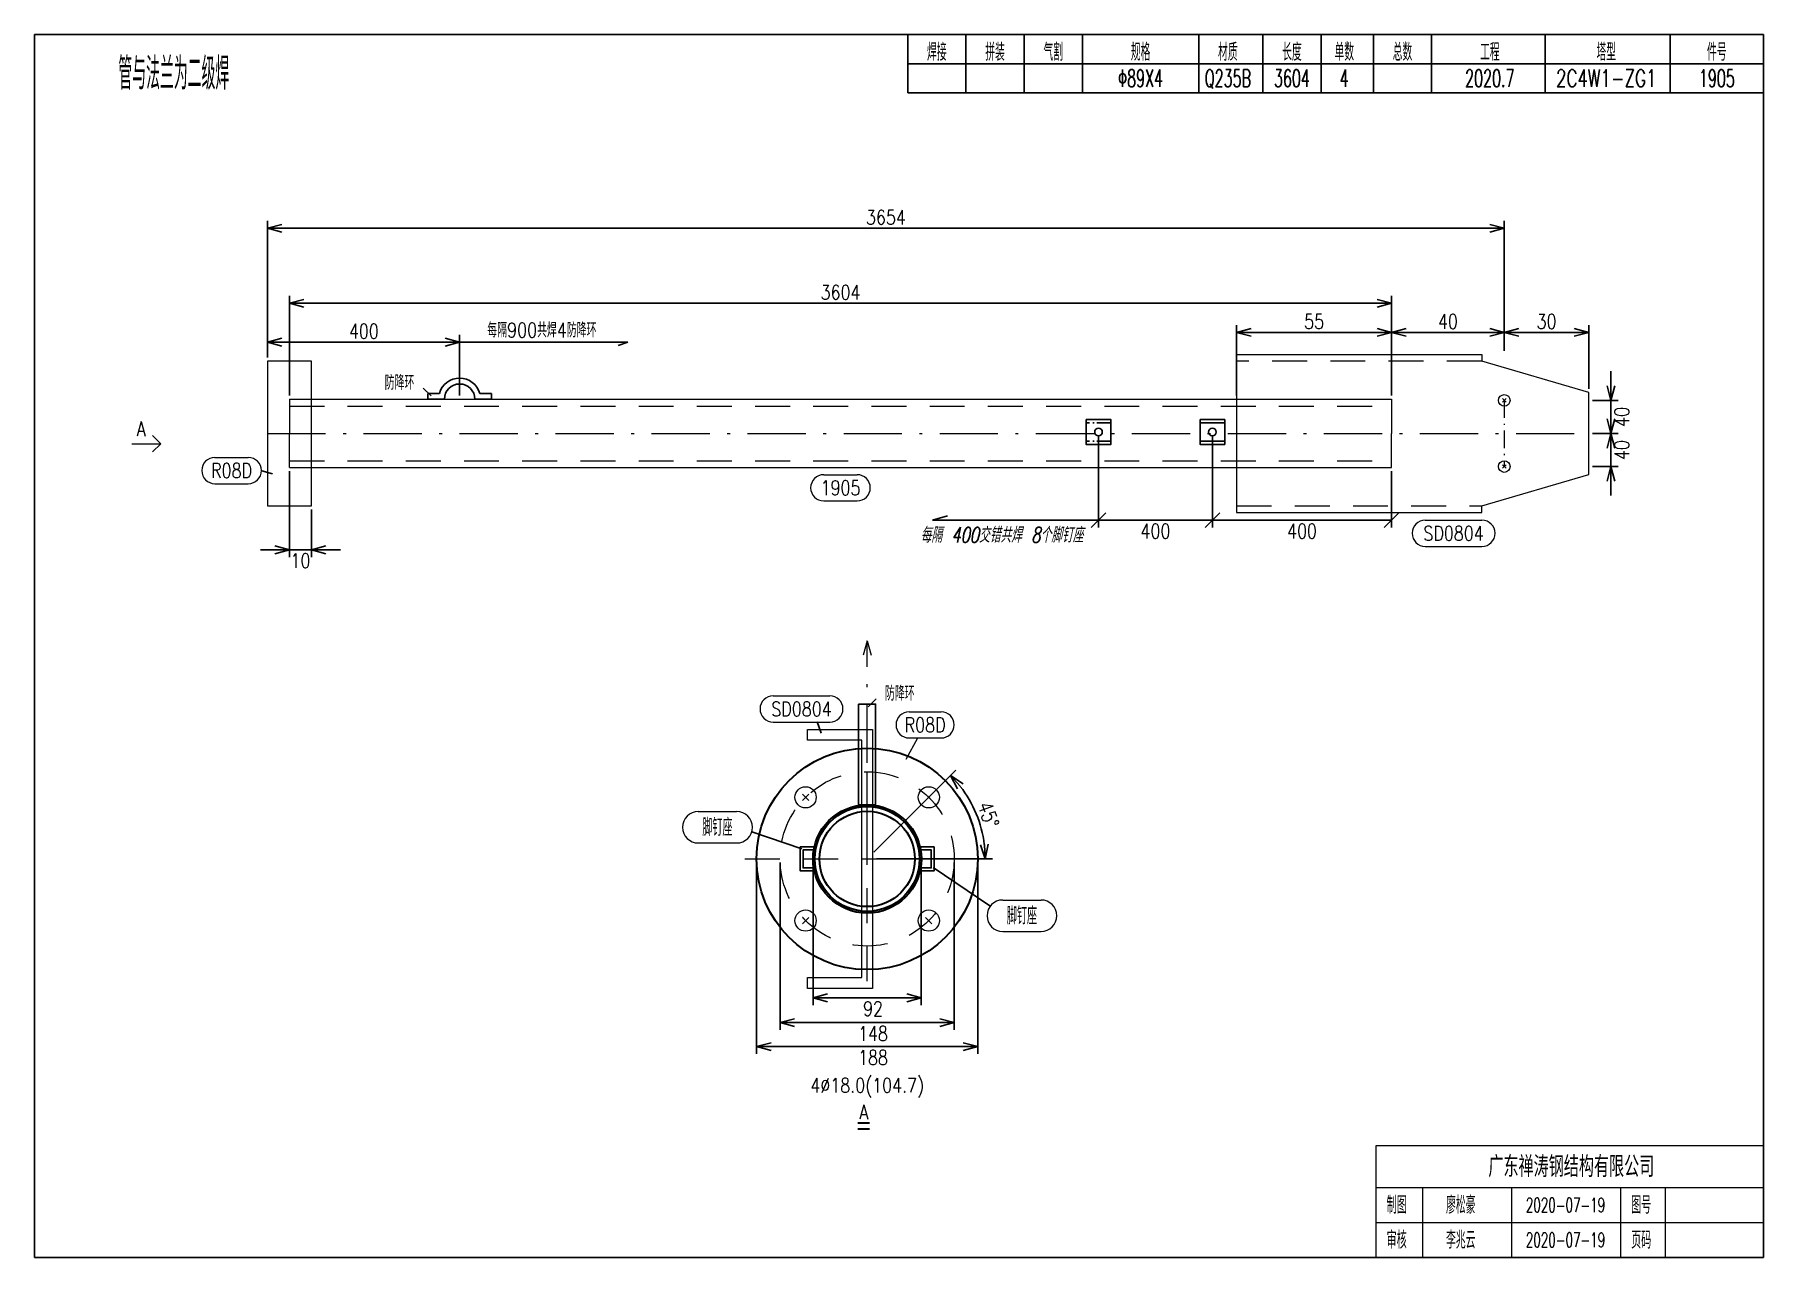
# Model space of a CAD drawing. Extents: x 154981 to 165753, y -86801 to -82885.
# Drawn here: x 158292.1 to 158589.1, y -84356.7 to -84146.7 of the extents above; entities that cross this region are included whole.
import ezdxf
from ezdxf.enums import TextEntityAlignment as Align

# ---------------------------------------------------------------- set-up
doc = ezdxf.new("R2010")
doc.units = 0
doc.header["$MEASUREMENT"] = 0
for name, pattern in [('ACAD_ISO10W100', [18, 12, -3, 0, -3]), ('一点画线', [5.2, 3, -1, 0.2, -1]), ('长一点画线', [16.5, 10, -3, 0.5, -3]), ('长虚线', [10, 6, -4])]:
    doc.linetypes.add(name, pattern=pattern)
doc.layers.get('0').update_dxf_attribs({"linetype": 'CONTINUOUS', "lineweight": 25})
doc.layers.get('Defpoints').update_dxf_attribs({"linetype": 'CONTINUOUS'})
doc.layers.add('12', color=7, linetype='CONTINUOUS')
doc.layers.add('4', color=7, linetype='CONTINUOUS', lineweight=25)
doc.layers.add('5', color=7, linetype='CONTINUOUS', lineweight=25)
doc.styles.add('DimFont', font='simplex.shx', dxfattribs={"width": 0.8, "bigfont": 'gbhzfs.shx'})
doc.styles.add('hz', font='txt.shx', dxfattribs={"width": 0.7, "oblique": 12, "bigfont": 'hztxt.shx'})
doc.styles.get("Standard").update_dxf_attribs({"font": 'simplex.shx', "width": 0.7, "height": 3, "bigfont": 'gbhzfs.shx'})
doc.dimstyles.new('DHDxfDimStyleOblique', dxfattribs={"dimtxt": 2.5, "dimasz": 2.5, "dimexe": 1.25, "dimexo": 0.625, "dimtad": 2, "dimtxsty": 'DimFont', "dimblk": 'OBLIQUE', "dimblk1": 'OBLIQUE', "dimblk2": 'OBLIQUE', "dimcen": 2.5, "dimadec": 0, "dimazin": 0, "dimtfac": 1, "dimtmove": 0, "dimatfit": 3, "dimfxl": 0, "dimarcsym": 0})
doc.dimstyles.new('DHDxfDimStyleOpen30', dxfattribs={"dimtxt": 2.5, "dimasz": 2.5, "dimexe": 1.25, "dimexo": 0.625, "dimtad": 2, "dimtxsty": 'DimFont', "dimblk": 'OPEN30', "dimblk1": 'OPEN30', "dimblk2": 'OPEN30', "dimcen": 2.5, "dimadec": 0, "dimazin": 0, "dimtfac": 1, "dimtmove": 0, "dimatfit": 3, "dimfxl": 0, "dimarcsym": 0})

msp = doc.modelspace()

# ---------------------------------------------------------------- texts
at = {"layer": '12', "color": 140, "style": 'hz', "oblique": 12, "width": 0.7}
msp.add_text('每隔 400交错共焊 8个脚钉座', height=2.625, dxfattribs=at).set_placement((158458.28146, -84232.45145), align=Align.MIDDLE)
at = {"layer": '4', "color": 1, "linetype": 'Continuous', "lineweight": 25}
for s, height, width, p in [('焊接', 3, 0.7, (158447.11666, -84149.66733)), ('拼装', 3, 0.7, (158457.11666, -84149.66733)), ('气割', 3, 0.7, (158467.11666, -84149.66733)), ('规格', 3, 0.7, (158482.11666, -84149.66733)), ('材质', 3, 0.7, (158497.11666, -84149.66733)), ('长度', 3, 0.7, (158508.11666, -84149.66733)), ('单数', 3, 0.7, (158517.11666, -84149.66733)), ('总数', 3, 0.7, (158527.11666, -84149.66733)), ('工程', 3, 0.7, (158542.11666, -84149.66733)), ('塔型', 3, 0.7, (158562.11666, -84149.66733)), ('件号', 3, 0.6, (158581.11666, -84149.66733)), ('管与法兰为二级焊', 5.5125, 0.6, (158316.04087, -84153.37392)), ('Φ89X4', 3, 0.6, (158482.11666, -84154.16733)), ('Q235B', 3, 0.6, (158497.11666, -84154.16733)), ('3604', 3, 0.6, (158508.11666, -84154.16733)), ('4', 3, 0.6, (158517.11666, -84154.16733)), ('2020.7', 3, 0.6, (158542.11666, -84154.16733)), ('2C4W1-ZG1', 3, 0.7, (158562.11666, -84154.16733)), ('1905', 3, 0.6, (158581.11666, -84154.16733))]:
    msp.add_text(s, height=height, dxfattribs=dict(at, width=width)).set_placement(p, align=Align.MIDDLE_CENTER)
at = {"layer": '4', "color": 1, "linetype": 'Continuous', "lineweight": 13}
msp.add_text('广东禅涛钢结构有限公司', height=3.6, dxfattribs=at).set_placement((158556.11666, -84341.06733), align=Align.MIDDLE_CENTER)
for s, height, width, p in [('制图', 3, 0.8, (158526.11666, -84347.66733)), ('廖松豪', 3, 0.7, (158537.11666, -84347.66733)), ('2020-07-19', 2.5, 0.6, (158555.11666, -84347.66733)), ('图号', 3, 0.8, (158568.11666, -84347.66733)), ('审核', 3, 0.8, (158526.11666, -84353.66733)), ('李兆云', 3, 0.7, (158537.11666, -84353.66733)), ('2020-07-19', 2.5, 0.6, (158555.11666, -84353.66733)), ('页码', 3, 0.8, (158568.11666, -84353.66733))]:
    msp.add_text(s, height=height, dxfattribs=dict(at, width=width)).set_placement(p, align=Align.MIDDLE_CENTER)
at = {"layer": '5', "color": 2, "linetype": 'Continuous', "lineweight": 18, "width": 0.8}
for s, p in [('每隔900共焊4防降环', (158379.27184, -84197.2843)), ('防降环', (158354.81171, -84206.29985)), ('防降环', (158440.75611, -84259.67877))]:
    msp.add_text(s, height=2.5, dxfattribs=at).set_placement(p, align=Align.MIDDLE)
at = {"layer": '5', "color": 6, "linetype": 'Continuous', "lineweight": 13, "width": 0.8}
for s, p in [('A', (158310.44261, -84214.36587)), ('R08D', (158325.95785, -84221.53986)), ('1905', (158430.56666, -84224.50417)), ('SD0804', (158535.88789, -84232.31183)), ('SD0804', (158423.86937, -84262.47782))]:
    msp.add_text(s, height=2.5, dxfattribs=at).set_placement(p, align=Align.MIDDLE_CENTER)
at = {"layer": '5', "color": 6, "linetype": 'Continuous', "lineweight": 18, "width": 0.8}
msp.add_text('R08D', height=2.5, dxfattribs=at).set_placement((158445.10163, -84265.21128), align=Align.MIDDLE_CENTER)
at = {"layer": '5', "color": 1, "linetype": 'Continuous', "lineweight": 18, "width": 0.8}
for p in [(158409.42702, -84282.79761), (158461.73725, -84297.98814)]:
    msp.add_text('脚钉座', height=3, dxfattribs=at).set_placement(p, align=Align.MIDDLE_CENTER)
at = {"layer": '5', "color": 7, "linetype": 'Continuous', "lineweight": 18, "width": 0.8}
msp.add_text('4%%c18.0(104.7)', height=2.5, dxfattribs=at).set_placement((158435.15121, -84327.12396), align=Align.MIDDLE_CENTER)
at = {"layer": '5', "color": 6, "linetype": 'Continuous', "lineweight": 18, "width": 0.8}
msp.add_text('A', height=2.5, dxfattribs=at).set_placement((158434.55135, -84330.45126), align=Align.TOP_CENTER)

# ---------------------------------------------------------------- blocks, each defined once
blk = doc.blocks.new('_OPEN30')
at = {"color": 0, "linetype": 'ByBlock', "lineweight": -2}
for p, q in [((-1, 0.27), (0, 0)), ((0, 0), (-1, -0.27)), ((0, 0), (-1, 0))]:
    blk.add_line(p, q, dxfattribs=at)
blk = doc.blocks.new('*D202')
at = {"layer": '5', "color": 3, "linetype": 'Continuous', "lineweight": -2}
for p, q in [((158332.12, -84202.13), (158332.12, -84178.68)), ((158544.6, -84200.98), (158544.6, -84178.68)), ((158542.1, -84179.93), (158334.62, -84179.93))]:
    blk.add_line(p, q, dxfattribs=at)
at = {"layer": 'Defpoints', "color": 0, "linetype": 'Continuous'}
for p in [(158332.12, -84179.93), (158544.6, -84201.61), (158332.12, -84202.76)]:
    blk.add_point(p, dxfattribs=at)
at = {"layer": '5', "color": 3, "linetype": 'Continuous', "lineweight": -2, "xscale": 2.5, "yscale": 2.5, "zscale": 2.5, "rotation": 180}
blk.add_blockref('_OPEN30', (158332.12, -84179.93), dxfattribs=at)
at = {"layer": '5', "color": 3, "linetype": 'Continuous', "lineweight": -2, "xscale": 2.5, "yscale": 2.5, "zscale": 2.5}
blk.add_blockref('_OPEN30', (158544.6, -84179.93), dxfattribs=at)
at = {"layer": '5', "color": 6, "linetype": 'Continuous', "lineweight": 13, "insert": (158438.36, -84178.05), "char_height": 2.5, "attachment_point": 5, "line_spacing_factor": 0.6, "style": 'DimFont'}
blk.add_mtext('3654', dxfattribs=at)
blk = doc.blocks.new('*D203')
at = {"layer": '5', "color": 3, "linetype": 'Continuous', "lineweight": -2}
for p, q in [((158335.9, -84208.67), (158335.9, -84191.56)), ((158522.74, -84192.81), (158338.4, -84192.81)), ((158525.24, -84208.67), (158525.24, -84191.56))]:
    blk.add_line(p, q, dxfattribs=at)
at = {"layer": 'Defpoints', "color": 0, "linetype": 'Continuous'}
for p in [(158335.9, -84192.81), (158335.9, -84209.29), (158525.24, -84209.29)]:
    blk.add_point(p, dxfattribs=at)
at = {"layer": '5', "color": 3, "linetype": 'Continuous', "lineweight": -2, "xscale": 2.5, "yscale": 2.5, "zscale": 2.5, "rotation": 180}
blk.add_blockref('_OPEN30', (158335.9, -84192.81), dxfattribs=at)
at = {"layer": '5', "color": 3, "linetype": 'Continuous', "lineweight": -2, "xscale": 2.5, "yscale": 2.5, "zscale": 2.5}
blk.add_blockref('_OPEN30', (158525.24, -84192.81), dxfattribs=at)
at = {"layer": '5', "color": 6, "linetype": 'Continuous', "lineweight": 13, "insert": (158430.57, -84190.93), "char_height": 2.5, "attachment_point": 5, "line_spacing_factor": 0.6, "style": 'DimFont'}
blk.add_mtext('3604', dxfattribs=at)
blk = doc.blocks.new('*D204')
at = {"layer": '5', "color": 3, "linetype": 'Continuous', "lineweight": -2}
for p, q in [((158562.92, -84206.99), (158562.92, -84204.49)), ((158559.74, -84209.49), (158564.17, -84209.49)), ((158562.92, -84209.49), (158562.92, -84215.17)), ((158559.74, -84215.17), (158564.17, -84215.17)), ((158562.92, -84217.67), (158562.92, -84220.17))]:
    blk.add_line(p, q, dxfattribs=at)
at = {"layer": 'Defpoints', "color": 0, "linetype": 'Continuous'}
for p in [(158559.12, -84209.49), (158559.12, -84215.17), (158562.92, -84215.17)]:
    blk.add_point(p, dxfattribs=at)
at = {"layer": '5', "color": 3, "linetype": 'Continuous', "lineweight": -2, "xscale": 2.5, "yscale": 2.5, "zscale": 2.5}
for p, rotation in [((158562.92, -84209.49), 270), ((158562.92, -84215.17), 90)]:
    blk.add_blockref('_OPEN30', p, dxfattribs=dict(at, rotation=rotation))
at = {"layer": '5', "color": 6, "linetype": 'Continuous', "lineweight": 13, "insert": (158564.79, -84212.33), "char_height": 2.5, "attachment_point": 5, "rotation": 90, "line_spacing_factor": 0.6, "style": 'DimFont'}
blk.add_mtext('40', dxfattribs=at)
blk = doc.blocks.new('*D205')
at = {"layer": '5', "color": 3, "linetype": 'Continuous', "lineweight": -2}
for p, q in [((158562.92, -84212.67), (158562.92, -84210.17)), ((158559.74, -84215.17), (158564.17, -84215.17)), ((158562.92, -84215.17), (158562.92, -84220.85)), ((158559.74, -84220.85), (158564.17, -84220.85)), ((158562.92, -84223.35), (158562.92, -84225.85))]:
    blk.add_line(p, q, dxfattribs=at)
at = {"layer": 'Defpoints', "color": 0, "linetype": 'Continuous'}
for p in [(158559.12, -84215.17), (158559.12, -84220.85), (158562.92, -84220.85)]:
    blk.add_point(p, dxfattribs=at)
at = {"layer": '5', "color": 3, "linetype": 'Continuous', "lineweight": -2, "xscale": 2.5, "yscale": 2.5, "zscale": 2.5}
for p, rotation in [((158562.92, -84215.17), 270), ((158562.92, -84220.85), 90)]:
    blk.add_blockref('_OPEN30', p, dxfattribs=dict(at, rotation=rotation))
at = {"layer": '5', "color": 6, "linetype": 'Continuous', "lineweight": 13, "insert": (158564.79, -84218.01), "char_height": 2.5, "attachment_point": 5, "rotation": 90, "line_spacing_factor": 0.6, "style": 'DimFont'}
blk.add_mtext('40', dxfattribs=at)
blk = doc.blocks.new('*D206')
at = {"layer": '5', "color": 3, "linetype": 'Continuous', "lineweight": -2}
for p, q in [((158544.6, -84200.98), (158544.6, -84196.56)), ((158547.1, -84197.81), (158556.62, -84197.81)), ((158559.12, -84207.51), (158559.12, -84196.56))]:
    blk.add_line(p, q, dxfattribs=at)
at = {"layer": 'Defpoints', "color": 0, "linetype": 'Continuous'}
for p in [(158559.12, -84197.81), (158544.6, -84201.61), (158559.12, -84208.14)]:
    blk.add_point(p, dxfattribs=at)
at = {"layer": '5', "color": 3, "linetype": 'Continuous', "lineweight": -2, "xscale": 2.5, "yscale": 2.5, "zscale": 2.5, "rotation": 180}
blk.add_blockref('_OPEN30', (158544.6, -84197.81), dxfattribs=at)
at = {"layer": '5', "color": 3, "linetype": 'Continuous', "lineweight": -2, "xscale": 2.5, "yscale": 2.5, "zscale": 2.5}
blk.add_blockref('_OPEN30', (158559.12, -84197.81), dxfattribs=at)
at = {"layer": '5', "color": 6, "linetype": 'Continuous', "lineweight": 13, "insert": (158551.86, -84195.93), "char_height": 2.5, "attachment_point": 5, "line_spacing_factor": 0.6, "style": 'DimFont'}
blk.add_mtext('30', dxfattribs=at)
blk = doc.blocks.new('*D207')
at = {"layer": '5', "color": 3, "linetype": 'Continuous', "lineweight": -2}
for p, q in [((158525.24, -84208.67), (158525.24, -84196.56)), ((158527.74, -84197.81), (158542.1, -84197.81)), ((158544.6, -84200.98), (158544.6, -84196.56))]:
    blk.add_line(p, q, dxfattribs=at)
at = {"layer": 'Defpoints', "color": 0, "linetype": 'Continuous'}
for p in [(158544.6, -84197.81), (158544.6, -84201.61), (158525.24, -84209.29)]:
    blk.add_point(p, dxfattribs=at)
at = {"layer": '5', "color": 3, "linetype": 'Continuous', "lineweight": -2, "xscale": 2.5, "yscale": 2.5, "zscale": 2.5, "rotation": 180}
blk.add_blockref('_OPEN30', (158525.24, -84197.81), dxfattribs=at)
at = {"layer": '5', "color": 3, "linetype": 'Continuous', "lineweight": -2, "xscale": 2.5, "yscale": 2.5, "zscale": 2.5}
blk.add_blockref('_OPEN30', (158544.6, -84197.81), dxfattribs=at)
at = {"layer": '5', "color": 6, "linetype": 'Continuous', "lineweight": 13, "insert": (158534.92, -84195.93), "char_height": 2.5, "attachment_point": 5, "line_spacing_factor": 0.6, "style": 'DimFont'}
blk.add_mtext('40', dxfattribs=at)
blk = doc.blocks.new('*D208')
at = {"layer": '5', "color": 3, "linetype": 'Continuous', "lineweight": -2}
for p, q in [((158498.62, -84208.67), (158498.62, -84196.56)), ((158522.74, -84197.81), (158501.12, -84197.81)), ((158525.24, -84208.67), (158525.24, -84196.56))]:
    blk.add_line(p, q, dxfattribs=at)
at = {"layer": 'Defpoints', "color": 0, "linetype": 'Continuous'}
for p in [(158498.62, -84197.81), (158498.62, -84209.29), (158525.24, -84209.29)]:
    blk.add_point(p, dxfattribs=at)
at = {"layer": '5', "color": 3, "linetype": 'Continuous', "lineweight": -2, "xscale": 2.5, "yscale": 2.5, "zscale": 2.5, "rotation": 180}
blk.add_blockref('_OPEN30', (158498.62, -84197.81), dxfattribs=at)
at = {"layer": '5', "color": 3, "linetype": 'Continuous', "lineweight": -2, "xscale": 2.5, "yscale": 2.5, "zscale": 2.5}
blk.add_blockref('_OPEN30', (158525.24, -84197.81), dxfattribs=at)
at = {"layer": '5', "color": 6, "linetype": 'Continuous', "lineweight": 13, "insert": (158511.93, -84195.93), "char_height": 2.5, "attachment_point": 5, "line_spacing_factor": 0.6, "style": 'DimFont'}
blk.add_mtext('55', dxfattribs=at)
blk = doc.blocks.new('*D209')
at = {"layer": '5', "color": 3, "linetype": 'Continuous', "lineweight": -2}
for p, q in [((158335.9, -84221.67), (158335.9, -84236.39)), ((158339.68, -84228.2), (158339.68, -84236.39)), ((158333.4, -84235.14), (158330.9, -84235.14)), ((158335.9, -84235.14), (158339.68, -84235.14)), ((158342.18, -84235.14), (158344.68, -84235.14))]:
    blk.add_line(p, q, dxfattribs=at)
at = {"layer": 'Defpoints', "color": 0, "linetype": 'Continuous'}
for p in [(158335.9, -84221.04), (158339.68, -84227.58), (158339.68, -84235.14)]:
    blk.add_point(p, dxfattribs=at)
at = {"layer": '5', "color": 3, "linetype": 'Continuous', "lineweight": -2, "xscale": 2.5, "yscale": 2.5, "zscale": 2.5}
blk.add_blockref('_OPEN30', (158335.9, -84235.14), dxfattribs=at)
at = {"layer": '5', "color": 3, "linetype": 'Continuous', "lineweight": -2, "xscale": 2.5, "yscale": 2.5, "zscale": 2.5, "rotation": 180}
blk.add_blockref('_OPEN30', (158339.68, -84235.14), dxfattribs=at)
at = {"layer": '5', "color": 6, "linetype": 'Continuous', "lineweight": 13, "insert": (158337.79, -84237.01), "char_height": 2.5, "attachment_point": 5, "line_spacing_factor": 0.6, "style": 'DimFont'}
blk.add_mtext('10', dxfattribs=at)
blk = doc.blocks.new('_OBLIQUE')
at = {"color": 0, "linetype": 'ByBlock', "lineweight": -2}
blk.add_line((-0.5, -0.5), (0.5, 0.5), dxfattribs=at)
blk = doc.blocks.new('*D878')
at = {"color": 0, "linetype": 'Continuous', "lineweight": -2}
for p, q in [((158474.89, -84215.54), (158474.89, -84231.32)), ((158494.46, -84215.54), (158494.46, -84231.32)), ((158474.89, -84230.07), (158494.46, -84230.07))]:
    blk.add_line(p, q, dxfattribs=at)
at = {"layer": 'Defpoints', "color": 0, "linetype": 'Continuous'}
for p in [(158474.89, -84214.92), (158494.46, -84214.92), (158494.46, -84230.07)]:
    blk.add_point(p, dxfattribs=at)
at = {"color": 0, "linetype": 'Continuous', "lineweight": -2, "xscale": 2.5, "yscale": 2.5, "zscale": 2.5, "rotation": 180}
blk.add_blockref('_OBLIQUE', (158474.89, -84230.07), dxfattribs=at)
at = {"color": 0, "linetype": 'Continuous', "lineweight": -2, "xscale": 2.5, "yscale": 2.5, "zscale": 2.5}
blk.add_blockref('_OBLIQUE', (158494.46, -84230.07), dxfattribs=at)
at = {"color": 0, "linetype": 'Continuous', "insert": (158484.67, -84231.94), "char_height": 2.5, "attachment_point": 5, "style": 'DimFont'}
blk.add_mtext('400', dxfattribs=at)
blk = doc.blocks.new('*D879')
at = {"color": 0, "linetype": 'Continuous', "lineweight": -2}
for p, q in [((158494.46, -84215.54), (158494.46, -84231.32)), ((158525.24, -84221.67), (158525.24, -84231.32)), ((158525.24, -84230.07), (158494.46, -84230.07))]:
    blk.add_line(p, q, dxfattribs=at)
at = {"layer": 'Defpoints', "color": 0, "linetype": 'Continuous'}
for p in [(158494.46, -84214.92), (158525.24, -84221.04), (158494.46, -84230.07)]:
    blk.add_point(p, dxfattribs=at)
at = {"color": 0, "linetype": 'Continuous', "lineweight": -2, "xscale": 2.5, "yscale": 2.5, "zscale": 2.5, "rotation": 180}
blk.add_blockref('_OBLIQUE', (158494.46, -84230.07), dxfattribs=at)
at = {"color": 0, "linetype": 'Continuous', "lineweight": -2, "xscale": 2.5, "yscale": 2.5, "zscale": 2.5}
blk.add_blockref('_OBLIQUE', (158525.24, -84230.07), dxfattribs=at)
at = {"color": 0, "linetype": 'Continuous', "insert": (158509.85, -84231.94), "char_height": 2.5, "attachment_point": 5, "style": 'DimFont'}
blk.add_mtext('400', dxfattribs=at)
blk = doc.blocks.new('*D883')
at = {"layer": '5', "color": 3, "linetype": 'Continuous', "lineweight": -2}
for p, q in [((158436.3, -84287.09), (158450.38, -84273.01)), ((158436.78, -84288.24), (158456.69, -84288.24))]:
    blk.add_line(p, q, dxfattribs=at)
blk.add_arc((158435.15, -84288.24), 20.28, 7.066, 37.934, dxfattribs=at)
at = {"layer": 'Defpoints', "color": 0, "linetype": 'Continuous'}
for p in [(158452.72, -84278.1), (158435.15, -84288.24), (158435.86, -84287.53), (158436.15, -84288.24)]:
    blk.add_point(p, dxfattribs=at)
at = {"layer": '5', "color": 3, "linetype": 'Continuous', "lineweight": -2, "xscale": 2.5, "yscale": 2.5, "zscale": 2.5}
for p, rotation in [((158449.49, -84273.89), 131.466982914293), ((158455.44, -84288.24), 273.5330170847125)]:
    blk.add_blockref('_OPEN30', p, dxfattribs=dict(at, rotation=rotation))
at = {"layer": '5', "color": 4, "linetype": 'Continuous', "lineweight": 18, "insert": (158455.98, -84280.66), "char_height": 2.5, "attachment_point": 5, "rotation": 289.9831, "style": 'DimFont'}
blk.add_mtext('45%%d', dxfattribs=at)
blk = doc.blocks.new('*D882')
at = {"layer": '5', "color": 134, "linetype": 'Continuous', "lineweight": -2}
for p, q in [((158420.18, -84288.86), (158420.18, -84317.6)), ((158450.12, -84288.86), (158450.12, -84317.6)), ((158422.68, -84316.35), (158447.62, -84316.35))]:
    blk.add_line(p, q, dxfattribs=at)
at = {"layer": 'Defpoints', "color": 0, "linetype": 'Continuous'}
for p in [(158420.18, -84288.24), (158450.12, -84288.24), (158450.12, -84316.35)]:
    blk.add_point(p, dxfattribs=at)
at = {"layer": '5', "color": 134, "linetype": 'Continuous', "lineweight": -2, "xscale": 2.5, "yscale": 2.5, "zscale": 2.5, "rotation": 180}
blk.add_blockref('_OPEN30', (158420.18, -84316.35), dxfattribs=at)
at = {"layer": '5', "color": 134, "linetype": 'Continuous', "lineweight": -2, "xscale": 2.5, "yscale": 2.5, "zscale": 2.5}
blk.add_blockref('_OPEN30', (158450.12, -84316.35), dxfattribs=at)
at = {"layer": '5', "color": 134, "linetype": 'Continuous', "lineweight": 18, "insert": (158436.15, -84318.22), "char_height": 2.5, "attachment_point": 5, "line_spacing_factor": 0.6, "style": 'DimFont'}
blk.add_mtext('148', dxfattribs=at)
blk = doc.blocks.new('*D881')
at = {"layer": '5', "color": 134, "linetype": 'Continuous', "lineweight": -2}
for p, q in [((158425.85, -84288.86), (158425.85, -84313.33)), ((158444.45, -84288.86), (158444.45, -84313.33)), ((158428.35, -84312.08), (158441.95, -84312.08))]:
    blk.add_line(p, q, dxfattribs=at)
at = {"layer": 'Defpoints', "color": 0, "linetype": 'Continuous'}
for p in [(158425.85, -84288.24), (158444.45, -84288.24), (158444.45, -84312.08)]:
    blk.add_point(p, dxfattribs=at)
at = {"layer": '5', "color": 134, "linetype": 'Continuous', "lineweight": -2, "xscale": 2.5, "yscale": 2.5, "zscale": 2.5, "rotation": 180}
blk.add_blockref('_OPEN30', (158425.85, -84312.08), dxfattribs=at)
at = {"layer": '5', "color": 134, "linetype": 'Continuous', "lineweight": -2, "xscale": 2.5, "yscale": 2.5, "zscale": 2.5}
blk.add_blockref('_OPEN30', (158444.45, -84312.08), dxfattribs=at)
at = {"layer": '5', "color": 134, "linetype": 'Continuous', "lineweight": 18, "insert": (158436.15, -84313.96), "char_height": 2.5, "attachment_point": 5, "line_spacing_factor": 0.6, "style": 'DimFont'}
blk.add_mtext('92', dxfattribs=at)
blk = doc.blocks.new('*D880')
at = {"layer": '5', "color": 134, "linetype": 'Continuous', "lineweight": -2}
for p, q in [((158416.14, -84288.86), (158416.14, -84321.72)), ((158454.16, -84288.86), (158454.16, -84321.72)), ((158418.64, -84320.47), (158451.66, -84320.47))]:
    blk.add_line(p, q, dxfattribs=at)
at = {"layer": 'Defpoints', "color": 0, "linetype": 'Continuous'}
for p in [(158416.14, -84288.24), (158454.16, -84288.24), (158454.16, -84320.47)]:
    blk.add_point(p, dxfattribs=at)
at = {"layer": '5', "color": 134, "linetype": 'Continuous', "lineweight": -2, "xscale": 2.5, "yscale": 2.5, "zscale": 2.5, "rotation": 180}
blk.add_blockref('_OPEN30', (158416.14, -84320.47), dxfattribs=at)
at = {"layer": '5', "color": 134, "linetype": 'Continuous', "lineweight": -2, "xscale": 2.5, "yscale": 2.5, "zscale": 2.5}
blk.add_blockref('_OPEN30', (158454.16, -84320.47), dxfattribs=at)
at = {"layer": '5', "color": 134, "linetype": 'Continuous', "lineweight": 18, "insert": (158436.15, -84322.34), "char_height": 2.5, "attachment_point": 5, "line_spacing_factor": 0.6, "style": 'DimFont'}
blk.add_mtext('188', dxfattribs=at)
blk = doc.blocks.new('板孔默认')
at = {"layer": '5', "color": 7, "linetype": 'Continuous', "lineweight": 13}
for p, q in [((-0.3, -0.3), (0.3, 0.3)), ((0.3, -0.3), (-0.3, 0.3))]:
    blk.add_line(p, q, dxfattribs=at)
blk.add_circle((0, 0), 1, dxfattribs=at)
blk = doc.blocks.new('*D884')
at = {"layer": '5', "color": 3, "linetype": 'Continuous', "lineweight": -2}
for p, q in [((158332.12, -84202.13), (158332.12, -84198.23)), ((158362.64, -84199.48), (158334.62, -84199.48)), ((158365.14, -84208.67), (158365.14, -84198.23))]:
    blk.add_line(p, q, dxfattribs=at)
at = {"layer": 'Defpoints', "color": 0, "linetype": 'Continuous'}
for p in [(158332.12, -84199.48), (158332.12, -84202.76), (158365.14, -84209.29)]:
    blk.add_point(p, dxfattribs=at)
at = {"layer": '5', "color": 3, "linetype": 'Continuous', "lineweight": -2, "xscale": 2.5, "yscale": 2.5, "zscale": 2.5, "rotation": 180}
blk.add_blockref('_OPEN30', (158332.12, -84199.48), dxfattribs=at)
at = {"layer": '5', "color": 3, "linetype": 'Continuous', "lineweight": -2, "xscale": 2.5, "yscale": 2.5, "zscale": 2.5}
blk.add_blockref('_OPEN30', (158365.14, -84199.48), dxfattribs=at)
at = {"layer": '5', "color": 6, "linetype": 'Continuous', "lineweight": 18, "insert": (158348.68, -84197.61), "char_height": 2.5, "attachment_point": 5, "style": 'DimFont'}
blk.add_mtext('400', dxfattribs=at)
blk = doc.blocks.new('CTDHK')
at = {"color": 0, "linetype": 'Continuous'}
for p, q in [((0, 210), (297, 210)), ((0, 0), (0, 210)), ((297, 210), (297, 0)), ((297, 0), (0, 0))]:
    blk.add_line(p, q, dxfattribs=at)

# ---------------------------------------------------------------- dimensions: what is measured, and where the dimension line sits
at = {"color": 0, "linetype": 'Continuous'}
for p1, picture, middle in [((158474.89051, -84214.91833), '*D878', (158484.67471, -84231.94208)), ((158525.23666, -84221.04133), '*D879', (158509.84778, -84231.94208))]:
    dim = msp.add_linear_dim(base=(158494.4589, -84230.06708), p1=p1, p2=(158494.4589, -84214.91833), angle=0, text='400', dimstyle='DHDxfDimStyleOblique', dxfattribs=at)
    dim.commit()
    dim.dimension.update_dxf_attribs({"geometry": picture, "text_midpoint": middle})
at = {"layer": '5', "color": 6, "linetype": 'Continuous', "lineweight": 13}
for base, p1, p2, text, picture, middle in [((158332.11666, -84179.92533), (158544.59666, -84201.60633), (158332.11666, -84202.75933), '3654', '*D202', (158438.35666, -84179.92533)), ((158335.89666, -84192.80633), (158525.23666, -84209.29333), (158335.89666, -84209.29333), '3604', '*D203', (158430.56666, -84192.80633)), ((158498.61666, -84197.80633), (158525.23666, -84209.29333), (158498.61666, -84209.29333), '55', '*D208', (158511.92666, -84197.80633)), ((158544.59666, -84197.80633), (158525.23666, -84209.29333), (158544.59666, -84201.60633), '40', '*D207', (158534.91666, -84197.80633)), ((158559.11666, -84197.80633), (158544.59666, -84201.60633), (158559.11666, -84208.13833), '30', '*D206', (158551.85666, -84197.80633)), ((158339.67666, -84235.13976), (158335.89666, -84221.04133), (158339.67666, -84227.57533), '10', '*D209', (158337.78666, -84235.13976))]:
    dim = msp.add_linear_dim(base=base, p1=p1, p2=p2, text=text, dimstyle='DHDxfDimStyleOpen30', override={"dimtxt": 2.5, "dimclrd": 3, "dimclre": 3, "dimclrt": 6}, dxfattribs=at)
    dim.commit()
    dim.dimension.update_dxf_attribs({"geometry": picture, "text_midpoint": middle, "dimtype": 160})
at = {"layer": '5', "color": 3, "linetype": 'Continuous', "lineweight": 18}
dim = msp.add_linear_dim(base=(158332.11666, -84199.48236), p1=(158365.1382, -84209.29333), p2=(158332.11666, -84202.75933), angle=180, text='400', dimstyle='DHDxfDimStyleOpen30', override={"dimclrd": 3, "dimclre": 3, "dimclrt": 6}, dxfattribs=at)
dim.commit()
dim.dimension.update_dxf_attribs({"geometry": '*D884', "text_midpoint": (158348.67748, -84199.48236), "dimtype": 160})
at = {"layer": '5', "color": 6, "linetype": 'Continuous', "lineweight": 13}
for base, p1, p2, picture, middle in [((158562.91666, -84215.16733), (158559.11666, -84209.48733), (158559.11666, -84215.16733), '*D204', (158562.91666, -84212.32733)), ((158562.91666, -84220.84733), (158559.11666, -84215.16733), (158559.11666, -84220.84733), '*D205', (158562.91666, -84218.00733))]:
    dim = msp.add_linear_dim(base=base, p1=p1, p2=p2, angle=90, text='40', dimstyle='DHDxfDimStyleOpen30', override={"dimtxt": 2.5, "dimclrd": 3, "dimclre": 3, "dimclrt": 6}, dxfattribs=at)
    dim.commit()
    dim.dimension.update_dxf_attribs({"geometry": picture, "text_midpoint": middle, "dimtype": 160})
at = {"layer": '5', "color": 3, "linetype": 'Continuous', "lineweight": 18}
dim = msp.add_angular_dim_3p(base=(158452.71802, -84278.09551), center=(158435.15121, -84288.23771), p1=(158436.15121, -84288.23771), p2=(158435.85832, -84287.53061), text='45%%d', dimstyle='DHDxfDimStyleOpen30', override={"dimtxt": 2.5, "dimclrd": 3, "dimclre": 3, "dimclrt": 4, "dimtmove": 0}, dxfattribs=at)
dim.commit()
dim.dimension.update_dxf_attribs({"geometry": '*D883', "text_midpoint": (158454.21436, -84281.30566), "dimtype": 165})
at = {"layer": '5', "color": 134, "linetype": 'Continuous', "lineweight": 18}
for base, p1, p2, text, picture, middle in [((158454.16245, -84320.46898), (158416.13998, -84288.23771), (158454.16245, -84288.23771), '188', '*D880', (158436.15121, -84320.46898)), ((158450.1175, -84316.34582), (158420.18492, -84288.23771), (158450.1175, -84288.23771), '148', '*D882', (158436.15121, -84316.34582)), ((158444.45458, -84312.08329), (158425.84784, -84288.23771), (158444.45458, -84288.23771), '92', '*D881', (158436.15121, -84312.08329))]:
    dim = msp.add_linear_dim(base=base, p1=p1, p2=p2, angle=0, text=text, dimstyle='DHDxfDimStyleOpen30', override={"dimtxt": 2.5, "dimclrd": 134, "dimclre": 134, "dimclrt": 134}, dxfattribs=at)
    dim.commit()
    dim.dimension.update_dxf_attribs({"geometry": picture, "text_midpoint": middle, "dimtype": 161})

# ---------------------------------------------------------------- linework, layer by layer
at = {"color": 3, "linetype": 'Continuous'}
for p, q in [((158365.1382, -84199.48236), (158394.0451, -84199.48236)), ((158394.0451, -84199.48236), (158392.36983, -84200.044)), ((158360.24187, -84208.71785), (158358.85412, -84207.3833)), ((158331.17647, -84221.58831), (158333.01522, -84222.11336)), ((158435.32595, -84262.09677), (158436.7137, -84260.76223)), ((158426.56306, -84264.71095), (158427.25355, -84266.64326)), ((158415.31635, -84283.56286), (158423.95109, -84286.47443)), ((158446.48967, -84289.72778), (158456.22741, -84296.26766))]:
    msp.add_line(p, q, dxfattribs=at)
at = {"color": 0, "linetype": 'ACAD_ISO10W100', "ltscale": 0.2}
for p, q in [((158477.02938, -84213.35033), (158472.76251, -84213.35033)), ((158477.02938, -84216.48633), (158472.76251, -84216.48633))]:
    msp.add_line(p, q, dxfattribs=at)
at = {"color": 0, "linetype": 'Continuous'}
for p, q in [((158496.59777, -84213.35033), (158492.3309, -84213.35033)), ((158496.59777, -84216.48633), (158492.3309, -84216.48633))]:
    msp.add_line(p, q, dxfattribs=at)
for points in [[(158472.76251, -84212.79033), (158477.01851, -84212.79033), (158477.01851, -84217.04633), (158472.76251, -84217.04633)], [(158492.3309, -84212.79033), (158496.5869, -84212.79033), (158496.5869, -84217.04633), (158492.3309, -84217.04633)]]:
    msp.add_lwpolyline(points, close=True, dxfattribs=at)
at = {"color": 3, "linetype": 'Continuous'}
msp.add_lwpolyline([(158433.63817, -84261.6505), (158436.60146, -84261.6505), (158436.60146, -84278.93781), (158433.63817, -84278.93781)], close=True, dxfattribs=at)
for points in [[(158425.97667, -84286.69482), (158424.14121, -84286.69482), (158424.14121, -84289.78976), (158425.96601, -84289.78976), (158425.96601, -84290.29482), (158423.65316, -84290.29482), (158423.65316, -84286.17171), (158425.95934, -84286.17171), (158425.97667, -84286.69482)], [(158444.32575, -84286.69482), (158446.16122, -84286.69482), (158446.16122, -84289.78976), (158444.33641, -84289.78976), (158444.33641, -84290.29482), (158446.64926, -84290.29482), (158446.64926, -84286.17171), (158444.34309, -84286.17171), (158444.32575, -84286.69482)]]:
    msp.add_lwpolyline(points, dxfattribs=at)
at = {"color": 0, "linetype": 'Continuous'}
for centre in [(158474.89051, -84214.91833), (158494.4589, -84214.91833)]:
    msp.add_circle(centre, 0.65504, dxfattribs=at)
at = {"layer": '12'}
for p, q in [((158361.66042, -84208.29333), (158359.66753, -84208.29333)), ((158359.66753, -84208.29333), (158359.66753, -84209.29333)), ((158370.60886, -84208.29333), (158368.61597, -84208.29333)), ((158370.60886, -84208.29333), (158370.60886, -84209.29333)), ((158362.5195, -84209.29333), (158359.66753, -84209.29333)), ((158370.60886, -84209.29333), (158367.75689, -84209.29333)), ((158446.39379, -84230.06708), (158448.94154, -84229.3304)), ((158474.89051, -84230.06708), (158446.39379, -84230.06708))]:
    msp.add_line(p, q, dxfattribs=at)
for radius, start, end in [(3.61869, 16.0420559, 163.9579441), (2.61869, 0, 180)]:
    msp.add_arc((158365.1382, -84209.29333), radius, start, end, dxfattribs=at)
at = {"layer": '4', "color": 1, "linetype": 'Continuous', "lineweight": 25}
for p, q in [((158442.11666, -84156.66733), (158442.11666, -84146.66733)), ((158452.11666, -84156.66733), (158452.11666, -84146.66733)), ((158462.11666, -84156.66733), (158462.11666, -84146.66733)), ((158472.11666, -84156.66733), (158472.11666, -84146.66733)), ((158492.11666, -84156.66733), (158492.11666, -84146.66733)), ((158503.11666, -84156.66733), (158503.11666, -84146.66733)), ((158513.11666, -84156.66733), (158513.11666, -84146.66733)), ((158522.11666, -84156.66733), (158522.11666, -84146.66733)), ((158532.11666, -84156.66733), (158532.11666, -84146.66733)), ((158551.61666, -84156.66733), (158551.61666, -84146.66733)), ((158573.11666, -84156.66733), (158573.11666, -84146.66733)), ((158442.11666, -84151.66733), (158589.11666, -84151.66733)), ((158442.11666, -84156.66733), (158589.11666, -84156.66733))]:
    msp.add_line(p, q, dxfattribs=at)
at = {"layer": '4', "color": 1, "linetype": 'Continuous', "lineweight": 18}
for p, q in [((158522.61666, -84356.66733), (158522.61666, -84337.46733)), ((158522.61666, -84337.46733), (158589.11666, -84337.46733)), ((158522.61666, -84344.66733), (158589.11666, -84344.66733)), ((158530.61666, -84356.66733), (158530.61666, -84344.66733)), ((158545.91666, -84356.66733), (158545.91666, -84344.66733)), ((158564.61666, -84356.66733), (158564.61666, -84344.66733)), ((158572.31666, -84356.66733), (158572.31666, -84344.66733)), ((158522.61666, -84350.66733), (158589.11666, -84350.66733))]:
    msp.add_line(p, q, dxfattribs=at)
msp.add_lwpolyline([(158292.11666, -84146.66733), (158292.11666, -84356.66733), (158589.11666, -84356.66733), (158589.11666, -84146.66733)], close=True, dxfattribs=at)
at = {"layer": '5', "color": 7, "linetype": 'Continuous', "lineweight": 13}
for p, q in [((158498.61666, -84201.60633), (158540.72466, -84201.60633)), ((158498.61666, -84202.74233), (158498.61666, -84201.60633)), ((158540.72466, -84201.60633), (158540.72466, -84202.74233)), ((158498.61666, -84202.74233), (158498.61666, -84227.59233)), ((158559.11666, -84208.13833), (158540.72466, -84202.74233)), ((158559.11666, -84222.19633), (158559.11666, -84208.13833)), ((158335.89666, -84209.29333), (158335.89666, -84215.16733)), ((158335.89666, -84209.29333), (158525.23666, -84209.29333)), ((158525.23666, -84209.29333), (158525.23666, -84215.16733)), ((158544.89666, -84209.78733), (158544.29666, -84209.18733)), ((158544.29666, -84209.78733), (158544.89666, -84209.18733)), ((158335.89666, -84221.04133), (158335.89666, -84215.16733)), ((158525.23666, -84221.04133), (158525.23666, -84215.16733)), ((158335.89666, -84221.04133), (158525.23666, -84221.04133)), ((158540.72466, -84227.59233), (158559.11666, -84222.19633)), ((158544.89666, -84221.14733), (158544.29666, -84220.54733)), ((158544.29666, -84221.14733), (158544.89666, -84220.54733)), ((158498.61666, -84227.59233), (158498.61666, -84228.72833)), ((158498.61666, -84228.72833), (158540.72466, -84228.72833)), ((158540.72466, -84228.72833), (158540.72466, -84227.59233)), ((158424.89921, -84267.85021), (158424.89921, -84265.98621)), ((158424.89921, -84265.98621), (158436.08321, -84265.98621)), ((158436.08321, -84265.98621), (158436.08321, -84310.48921)), ((158434.21921, -84267.85021), (158424.89921, -84267.85021)), ((158434.21921, -84308.62521), (158434.21921, -84267.85021)), ((158424.89921, -84310.48921), (158424.89921, -84308.62521)), ((158424.89921, -84308.62521), (158434.21921, -84308.62521)), ((158436.08321, -84310.48921), (158424.89921, -84310.48921))]:
    msp.add_line(p, q, dxfattribs=at)
at = {"layer": '5', "color": 7, "linetype": '长虚线', "lineweight": 13}
for p, q in [((158540.72466, -84202.74233), (158498.61666, -84202.74233)), ((158335.89666, -84210.46813), (158525.23666, -84210.46813)), ((158335.89666, -84219.86653), (158525.23666, -84219.86653)), ((158498.61666, -84227.59233), (158540.72466, -84227.59233))]:
    msp.add_line(p, q, dxfattribs=at)
at = {"layer": '5', "color": 240, "linetype": '一点画线', "lineweight": 13}
for p, q in [((158544.59666, -84209.48733), (158544.59666, -84209.48733)), ((158544.59666, -84209.48733), (158544.59666, -84220.84733)), ((158544.59666, -84220.84733), (158544.59666, -84220.84733))]:
    msp.add_line(p, q, dxfattribs=at)
at = {"layer": '5', "color": 6, "linetype": 'Continuous', "lineweight": 13}
for p, q in [((158308.81327, -84216.93285), (158313.81327, -84216.93285)), ((158313.81327, -84216.93285), (158312.39905, -84215.51863)), ((158313.81327, -84216.93285), (158312.39905, -84218.34706))]:
    msp.add_line(p, q, dxfattribs=at)
at = {"layer": '5', "color": 240, "linetype": '长一点画线', "lineweight": 13}
msp.add_line((158332.11666, -84215.16733), (158559.11666, -84215.16733), dxfattribs=at)
at = {"layer": '5', "color": 3, "linetype": 'Continuous', "lineweight": 13}
for p, q in [((158323.08285, -84219.28986), (158328.83285, -84219.28986)), ((158427.69166, -84222.25417), (158433.44166, -84222.25417)), ((158323.08285, -84223.78986), (158328.83285, -84223.78986)), ((158427.69166, -84226.75417), (158433.44166, -84226.75417)), ((158531.01289, -84230.06183), (158540.76289, -84230.06183)), ((158531.01289, -84234.56183), (158540.76289, -84234.56183)), ((158418.99437, -84260.22782), (158428.74437, -84260.22782)), ((158418.99437, -84264.72782), (158428.74437, -84264.72782))]:
    msp.add_line(p, q, dxfattribs=at)
at = {"layer": '5', "color": 7, "linetype": '长一点画线', "lineweight": 18}
for p, q in [((158435.15121, -84250.76899), (158434.48134, -84253.26899)), ((158435.15121, -84250.76899), (158434.48134, -84253.26899)), ((158435.15121, -84250.76899), (158435.82109, -84253.26899)), ((158435.15121, -84250.76899), (158435.82109, -84253.26899)), ((158435.15121, -84288.23771), (158435.15121, -84250.76899))]:
    msp.add_line(p, q, dxfattribs=at)
at = {"layer": '5', "color": 3, "linetype": 'Continuous', "lineweight": 18}
for p, q in [((158442.35163, -84262.96128), (158447.85163, -84262.96128)), ((158441.83132, -84271.12915), (158443.85427, -84267.41043)), ((158442.35163, -84267.46128), (158447.85163, -84267.46128))]:
    msp.add_line(p, q, dxfattribs=at)
at = {"layer": '5', "color": 240, "linetype": '长虚线', "lineweight": 18}
for p, q in [((158435.15121, -84309.24895), (158435.15121, -84267.22648)), ((158414.13998, -84288.23771), (158456.16245, -84288.23771))]:
    msp.add_line(p, q, dxfattribs=at)
at = {"layer": '5', "color": 1, "linetype": 'Continuous', "lineweight": 18}
for p, q in [((158406.12702, -84280.09761), (158412.72702, -84280.09761)), ((158406.12702, -84285.49761), (158412.72702, -84285.49761)), ((158458.43725, -84295.28814), (158465.03725, -84295.28814)), ((158458.43725, -84300.68814), (158465.03725, -84300.68814))]:
    msp.add_line(p, q, dxfattribs=at)
at = {"layer": '5', "color": 3, "linetype": 'Continuous', "lineweight": 35}
for p, q in [((158433.55135, -84333.57626), (158435.55135, -84333.57626)), ((158433.55135, -84334.57626), (158435.55135, -84334.57626))]:
    msp.add_line(p, q, dxfattribs=at)
at = {"layer": '5', "color": 7, "linetype": 'Continuous', "lineweight": 13}
msp.add_lwpolyline([(158332.11666, -84202.75933), (158332.11666, -84227.57533), (158339.67666, -84227.57533), (158339.67666, -84202.75933)], close=True, dxfattribs=at)
for centre in [(158544.59666, -84209.48733), (158544.59666, -84220.84733)]:
    msp.add_circle(centre, 1, dxfattribs=at)
at = {"layer": '5', "color": 7, "linetype": 'Continuous', "lineweight": 35}
for radius in [19.01124, 9.30337, 9, 9, 8.19101, 8.19101]:
    msp.add_circle((158435.15121, -84288.23771), radius, dxfattribs=at)
at = {"layer": '5', "color": 240, "linetype": '长虚线', "lineweight": 18}
msp.add_circle((158435.15121, -84288.23771), 14.96629, dxfattribs=at)
at = {"layer": '5', "color": 3, "linetype": 'Continuous', "lineweight": 13}
for centre, start, end in [((158323.08285, -84221.53986), 90, 270), ((158328.83285, -84221.53986), 270, 90), ((158427.69166, -84224.50417), 90, 270), ((158433.44166, -84224.50417), 270, 90), ((158531.01289, -84232.31183), 90, 270), ((158540.76289, -84232.31183), 270, 90), ((158418.99437, -84262.47782), 90, 270), ((158428.74437, -84262.47782), 270, 90)]:
    msp.add_arc(centre, 2.25, start, end, dxfattribs=at)
at = {"layer": '5', "color": 3, "linetype": 'Continuous', "lineweight": 18}
for centre, start, end in [((158442.35163, -84265.21128), 90, 270), ((158447.85163, -84265.21128), 270, 90)]:
    msp.add_arc(centre, 2.25, start, end, dxfattribs=at)
at = {"layer": '5', "color": 1, "linetype": 'Continuous', "lineweight": 18}
for centre, start, end in [((158406.12702, -84282.79761), 90, 270), ((158412.72702, -84282.79761), 270, 90), ((158458.43725, -84297.98814), 90, 270), ((158465.03725, -84297.98814), 270, 90)]:
    msp.add_arc(centre, 2.7, start, end, dxfattribs=at)

# ---------------------------------------------------------------- block references
at = {"color": 2, "linetype": 'Continuous'}
msp.add_blockref('CTDHK', (158292.11666, -84356.66733), dxfattribs=at)
at = {"layer": '5', "color": 7, "linetype": 'Continuous', "lineweight": 35, "xscale": 1.820000000006985, "yscale": 1.820000000006985, "zscale": 1.82}
for p in [(158424.56845, -84277.65495), (158445.73398, -84277.65495), (158424.56845, -84298.82048), (158445.73398, -84298.82048)]:
    msp.add_blockref('板孔默认', p, dxfattribs=at)

msp.set_redraw_order([(e.dxf.handle, doc.entitydb.next_handle()) for e in msp.query("TEXT MTEXT ATTDEF DIMENSION ARC_DIMENSION")])  # texts and dimensions are drawn at this point

doc.saveas('drawing.dxf')
